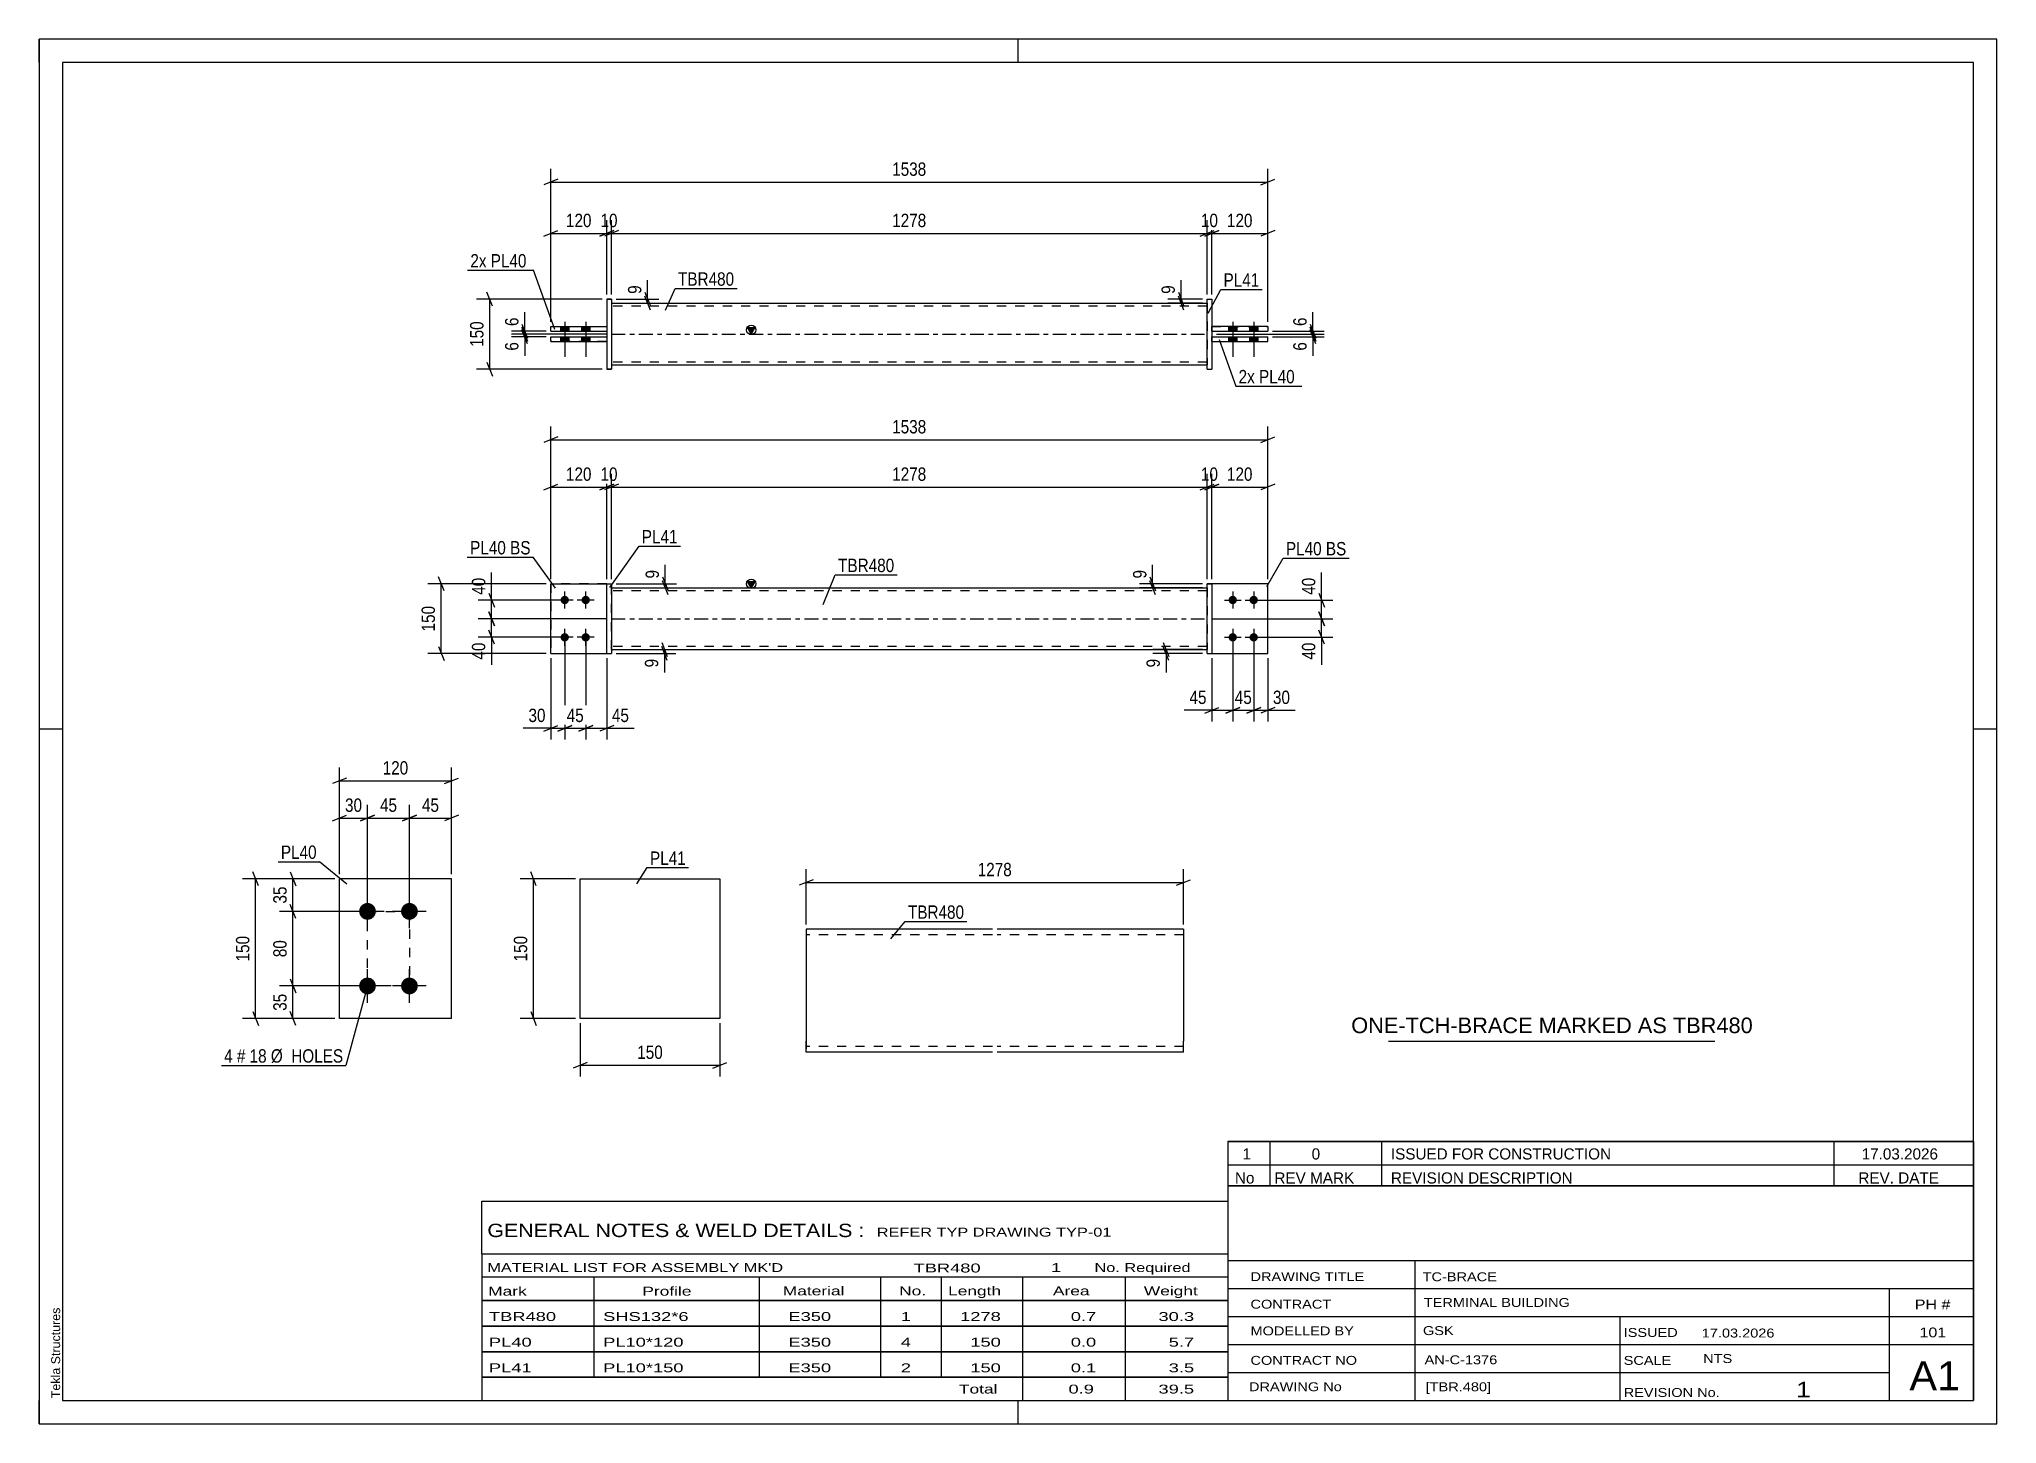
# Model space of a CAD drawing. Header units: millimetres. Extents: x 0 to 420, y 0 to 297.
import ezdxf

# ---------------------------------------------------------------- set-up
doc = ezdxf.new("R2010")
doc.units = ezdxf.units.MM
doc.linetypes.add('DXK_LINE_DOT2', pattern=[3.9198, 1.9599, -1.9599])
doc.linetypes.add('DXK_LINE_DOT3', pattern=[5.9187, 2.979, -0.9799, 0.9799, -0.9799])
doc.styles.add('Arial', font='ARIAL.TTF', dxfattribs={"height": 0.2})
doc.styles.add('Arial Narrow', font='ARIALN.TTF', dxfattribs={"height": 0.2})

# ---------------------------------------------------------------- blocks, each defined once
blk = doc.blocks.new('Unknown-581591910-1127')
at = {"color": 5, "linetype": 'Continuous'}
for p, q in [((420, 297), (0, 297)), ((0, 297), (0, 0)), ((0, 292), (0, 297)), ((210, 292), (210, 297)), ((420, 0), (420, 297)), ((415, 292), (5, 292)), ((5, 292), (5, 5)), ((415, 5), (415, 292)), ((5, 149), (0, 149)), ((420, 149), (415, 149)), ((0, 0), (0, 5)), ((5, 5), (415, 5)), ((210, 0), (210, 5)), ((0, 0), (420, 0))]:
    blk.add_line(p, q, dxfattribs=at)
at = {"color": 174, "linetype": 'Continuous', "style": 'Arial'}
blk.add_text('Tekla Structures', height=1.9102, rotation=90, dxfattribs=at).set_placement((4.5, 5.5))
blk = doc.blocks.new('Part-581591910-1367 - 1364')
at = {"color": 2, "linetype": 'Continuous'}
for p, q in [((251.57, 180.2), (250.57, 180.2)), ((250.57, 165.2), (250.57, 180.2)), ((251.57, 180.2), (251.57, 165.2)), ((250.57, 165.2), (250.57, 165.2)), ((250.57, 165.2), (251.57, 165.2))]:
    blk.add_line(p, q, dxfattribs=at)
at = {"color": 7, "linetype": 'DXK_LINE_DOT2'}
for p, q in [((250.57, 180.2), (250.57, 180.2)), ((250.57, 180.2), (251.57, 180.2)), ((251.57, 180.2), (251.57, 180.2)), ((250.57, 165.2), (251.57, 165.2))]:
    blk.add_line(p, q, dxfattribs=at)
blk = doc.blocks.new('Part-581591910-1420 - 1364')
at = {"color": 7, "linetype": 'DXK_LINE_DOT2'}
for p, q in [((121.76, 180.2), (109.76, 180.2)), ((109.76, 180.2), (109.76, 165.2)), ((121.76, 165.2), (121.76, 180.2)), ((109.76, 165.2), (121.76, 165.2))]:
    blk.add_line(p, q, dxfattribs=at)
blk = doc.blocks.new('Bolt-581591910-1378 - 1364')
at = {"linetype": 'Continuous'}
for points in [[(112.76, 175.8, -1), (112.76, 177.6, -1)], [(117.26, 175.8, -1), (117.26, 177.6, -1)], [(112.76, 167.8, -1), (112.76, 169.6, -1)], [(117.26, 167.8, -1), (117.26, 169.6, -1)]]:
    blk.add_hatch(color=1, dxfattribs=at).paths.add_polyline_path(points)
at = {"color": 1, "linetype": 'Continuous'}
for p, q in [((114.56, 176.7), (110.96, 176.7)), ((112.76, 174.9), (112.76, 178.5)), ((119.06, 176.7), (115.46, 176.7)), ((117.26, 174.9), (117.26, 178.5)), ((114.56, 168.7), (110.96, 168.7)), ((112.76, 166.9), (112.76, 170.5)), ((119.06, 168.7), (115.46, 168.7)), ((117.26, 166.9), (117.26, 170.5))]:
    blk.add_line(p, q, dxfattribs=at)
blk = doc.blocks.new('Bolt-581591910-1379 - 1364')
at = {"linetype": 'Continuous'}
for points in [[(256.07, 177.6, -1), (256.07, 175.8, -1)], [(260.57, 177.6, -1), (260.57, 175.8, -1)], [(256.07, 169.6, -1), (256.07, 167.8, -1)], [(260.57, 169.6, -1), (260.57, 167.8, -1)]]:
    blk.add_hatch(color=1, dxfattribs=at).paths.add_polyline_path(points)
at = {"color": 1, "linetype": 'Continuous'}
for p, q in [((254.27, 176.7), (257.87, 176.7)), ((256.07, 178.5), (256.07, 174.9)), ((258.77, 176.7), (262.37, 176.7)), ((260.57, 178.5), (260.57, 174.9)), ((254.27, 168.7), (257.87, 168.7)), ((256.07, 170.5), (256.07, 166.9)), ((258.77, 168.7), (262.37, 168.7)), ((260.57, 170.5), (260.57, 166.9))]:
    blk.add_line(p, q, dxfattribs=at)
blk = doc.blocks.new('Part-581591910-1405 - 1364')
at = {"color": 2, "linetype": 'Continuous'}
for p, q in [((121.76, 180.2), (122.76, 180.2)), ((121.76, 165.2), (121.76, 180.2)), ((122.76, 180.2), (122.76, 180.2)), ((122.76, 180.2), (122.76, 165.2)), ((121.76, 165.2), (122.76, 165.2))]:
    blk.add_line(p, q, dxfattribs=at)
at = {"color": 7, "linetype": 'DXK_LINE_DOT2'}
for p, q in [((121.76, 180.2), (122.76, 180.2)), ((121.76, 165.2), (122.76, 165.2))]:
    blk.add_line(p, q, dxfattribs=at)
blk = doc.blocks.new('Part-581591910-1425 - 1364')
at = {"color": 2, "linetype": 'Continuous'}
for p, q in [((109.76, 165.2), (109.76, 180.2)), ((109.76, 180.2), (121.76, 180.2)), ((109.76, 165.2), (121.76, 165.2))]:
    blk.add_line(p, q, dxfattribs=at)
at = {"color": 7, "linetype": 'DXK_LINE_DOT2'}
blk.add_line((121.76, 165.2), (121.76, 180.2), dxfattribs=at)
blk = doc.blocks.new('Part-581591910-1440 - 1364')
at = {"linetype": 'Continuous'}
blk.add_hatch(color=2, dxfattribs=at).paths.add_polyline_path([(152.76, 179.3), (151.96, 180.7), (153.56, 180.7)])
at = {"color": 2, "linetype": 'Continuous'}
for p, q in [((152.76, 179.3), (151.96, 180.7)), ((151.96, 180.7), (153.56, 180.7)), ((153.56, 180.7), (152.76, 179.3)), ((122.76, 179.3), (250.57, 179.3)), ((122.76, 166.1), (250.57, 166.1))]:
    blk.add_line(p, q, dxfattribs=at)
at = {"color": 7, "linetype": 'DXK_LINE_DOT2'}
for p, q in [((122.76, 166.1), (122.76, 179.3)), ((250.57, 178.7), (122.76, 178.7)), ((250.57, 179.3), (250.57, 166.1)), ((250.57, 166.7), (122.76, 166.7))]:
    blk.add_line(p, q, dxfattribs=at)
at = {"color": 7, "linetype": 'DXK_LINE_DOT3'}
blk.add_line((122.76, 172.7), (250.57, 172.7), dxfattribs=at)
at = {"color": 2, "linetype": 'Continuous'}
blk.add_circle((152.76, 180.2), 1, dxfattribs=at)
blk = doc.blocks.new('Part-581591910-1445 - 1364')
at = {"color": 2, "linetype": 'Continuous'}
for p, q in [((263.57, 180.2), (251.57, 180.2)), ((263.57, 165.2), (263.57, 180.2)), ((251.57, 165.2), (263.57, 165.2))]:
    blk.add_line(p, q, dxfattribs=at)
at = {"color": 7, "linetype": 'DXK_LINE_DOT2'}
blk.add_line((251.57, 180.2), (251.57, 165.2), dxfattribs=at)
blk = doc.blocks.new('Part-581591910-1450 - 1364')
at = {"color": 7, "linetype": 'DXK_LINE_DOT2'}
for p, q in [((263.57, 180.2), (251.57, 180.2)), ((251.57, 180.2), (251.57, 165.2)), ((263.57, 165.2), (263.57, 180.2)), ((251.57, 165.2), (263.57, 165.2))]:
    blk.add_line(p, q, dxfattribs=at)
blk = doc.blocks.new('Part-581591910-1793 - 1767')
at = {"color": 2, "linetype": 'Continuous'}
for p, q in [((109.76, 232.14), (109.76, 233.14)), ((109.76, 233.14), (121.76, 233.14)), ((109.76, 232.14), (109.76, 232.14)), ((109.76, 232.14), (121.76, 232.14)), ((121.76, 233.14), (121.76, 232.14))]:
    blk.add_line(p, q, dxfattribs=at)
at = {"color": 7, "linetype": 'DXK_LINE_DOT2'}
for p, q in [((109.76, 233.14), (121.76, 233.14)), ((121.76, 232.14), (109.76, 232.14))]:
    blk.add_line(p, q, dxfattribs=at)
blk = doc.blocks.new('Part-581591910-1778 - 1767')
at = {"color": 2, "linetype": 'Continuous'}
for p, q in [((251.57, 232.14), (251.57, 233.14)), ((251.57, 233.14), (263.57, 233.14)), ((251.57, 232.14), (251.57, 232.14)), ((251.57, 232.14), (263.57, 232.14)), ((263.57, 232.14), (263.57, 233.14))]:
    blk.add_line(p, q, dxfattribs=at)
at = {"color": 7, "linetype": 'DXK_LINE_DOT2'}
for p, q in [((251.57, 233.14), (263.57, 233.14)), ((251.57, 232.14), (263.57, 232.14))]:
    blk.add_line(p, q, dxfattribs=at)
blk = doc.blocks.new('Part-581591910-1798 - 1767')
at = {"color": 2, "linetype": 'Continuous'}
for p, q in [((109.76, 234.34), (109.76, 235.34)), ((109.76, 235.34), (121.76, 235.34)), ((121.76, 235.34), (121.76, 234.34)), ((109.76, 234.34), (109.76, 234.34)), ((109.76, 234.34), (121.76, 234.34))]:
    blk.add_line(p, q, dxfattribs=at)
at = {"color": 7, "linetype": 'DXK_LINE_DOT2'}
for p, q in [((109.76, 235.34), (121.76, 235.34)), ((109.76, 235.34), (109.76, 235.34)), ((121.76, 235.34), (121.76, 235.34)), ((109.76, 234.34), (121.76, 234.34))]:
    blk.add_line(p, q, dxfattribs=at)
blk = doc.blocks.new('Part-581591910-1773 - 1767')
at = {"linetype": 'Continuous'}
blk.add_hatch(color=2, dxfattribs=at).paths.add_polyline_path([(152.76, 233.74), (151.96, 235.14), (153.56, 235.14)])
at = {"color": 2, "linetype": 'Continuous'}
for p, q in [((122.76, 240.34), (250.57, 240.34)), ((152.76, 233.74), (151.96, 235.14)), ((151.96, 235.14), (153.56, 235.14)), ((153.56, 235.14), (152.76, 233.74)), ((122.76, 227.14), (250.57, 227.14))]:
    blk.add_line(p, q, dxfattribs=at)
at = {"color": 7, "linetype": 'DXK_LINE_DOT2'}
for p, q in [((122.76, 240.34), (122.76, 227.14)), ((250.57, 239.74), (122.76, 239.74)), ((250.57, 240.34), (250.57, 227.14)), ((250.57, 227.74), (122.76, 227.74))]:
    blk.add_line(p, q, dxfattribs=at)
at = {"color": 7, "linetype": 'DXK_LINE_DOT3'}
blk.add_line((122.76, 233.74), (250.57, 233.74), dxfattribs=at)
at = {"color": 2, "linetype": 'Continuous'}
blk.add_circle((152.76, 234.64), 1, dxfattribs=at)
blk = doc.blocks.new('Part-581591910-1783 - 1767')
at = {"color": 2, "linetype": 'Continuous'}
for p, q in [((251.57, 234.34), (251.57, 235.34)), ((263.57, 235.34), (251.57, 235.34)), ((263.57, 235.34), (263.57, 234.34)), ((251.57, 234.34), (251.57, 234.34)), ((251.57, 234.34), (263.57, 234.34))]:
    blk.add_line(p, q, dxfattribs=at)
at = {"color": 7, "linetype": 'DXK_LINE_DOT2'}
for p, q in [((251.57, 235.34), (251.57, 235.34)), ((251.57, 235.34), (263.57, 235.34)), ((263.57, 235.34), (263.57, 235.34)), ((251.57, 234.34), (263.57, 234.34))]:
    blk.add_line(p, q, dxfattribs=at)
blk = doc.blocks.new('Part-581591910-1799 - 1767')
at = {"color": 2, "linetype": 'Continuous'}
for p, q in [((121.76, 241.24), (121.76, 226.24)), ((121.76, 241.24), (122.76, 241.24)), ((122.76, 241.24), (122.76, 241.24)), ((122.76, 241.24), (122.76, 226.24)), ((121.76, 226.24), (121.76, 226.24)), ((122.76, 226.24), (121.76, 226.24))]:
    blk.add_line(p, q, dxfattribs=at)
at = {"color": 7, "linetype": 'DXK_LINE_DOT2'}
for p, q in [((122.76, 241.24), (121.76, 241.24)), ((122.76, 241.24), (122.76, 241.24)), ((121.76, 226.24), (122.76, 226.24))]:
    blk.add_line(p, q, dxfattribs=at)
blk = doc.blocks.new('Part-581591910-1788 - 1767')
at = {"color": 2, "linetype": 'Continuous'}
for p, q in [((250.57, 241.24), (250.57, 241.24)), ((250.57, 226.24), (250.57, 241.24)), ((250.57, 241.24), (251.57, 241.24)), ((251.57, 241.24), (251.57, 241.24)), ((251.57, 241.24), (251.57, 226.24)), ((250.57, 226.24), (250.57, 226.24)), ((250.57, 226.24), (251.57, 226.24)), ((251.57, 226.24), (251.57, 226.24))]:
    blk.add_line(p, q, dxfattribs=at)
at = {"color": 7, "linetype": 'DXK_LINE_DOT2'}
for p, q in [((250.57, 241.24), (250.57, 241.24)), ((250.57, 241.24), (251.57, 241.24)), ((250.57, 226.24), (251.57, 226.24))]:
    blk.add_line(p, q, dxfattribs=at)
blk = doc.blocks.new('Bolt-581591910-1800 - 1767')
at = {"linetype": 'Continuous'}
for points in [[(256.97, 235.34), (255.17, 235.34), (255.17, 234.34), (256.97, 234.34)], [(256.97, 235.34), (255.17, 235.34), (255.17, 234.34), (256.97, 234.34)], [(261.47, 235.34), (259.67, 235.34), (259.67, 234.34), (261.47, 234.34)], [(261.47, 235.34), (259.67, 235.34), (259.67, 234.34), (261.47, 234.34)], [(256.97, 233.14), (255.17, 233.14), (255.17, 232.14), (256.97, 232.14)], [(256.97, 233.14), (255.17, 233.14), (255.17, 232.14), (256.97, 232.14)], [(261.47, 233.14), (259.67, 233.14), (259.67, 232.14), (261.47, 232.14)], [(261.47, 233.14), (259.67, 233.14), (259.67, 232.14), (261.47, 232.14)]]:
    blk.add_hatch(color=1, dxfattribs=at).paths.add_polyline_path(points)
at = {"color": 1, "linetype": 'Continuous'}
for p, q in [((255.17, 235.34), (255.17, 234.34)), ((255.17, 235.34), (255.17, 234.34)), ((256.07, 236.34), (256.07, 228.84)), ((256.07, 236.34), (256.07, 228.84)), ((256.97, 235.34), (256.97, 234.34)), ((256.97, 235.34), (256.97, 234.34)), ((259.67, 235.34), (259.67, 234.34)), ((259.67, 235.34), (259.67, 234.34)), ((260.57, 236.34), (260.57, 228.84)), ((260.57, 236.34), (260.57, 228.84)), ((261.47, 235.34), (261.47, 234.34)), ((261.47, 235.34), (261.47, 234.34)), ((255.17, 233.14), (255.17, 232.14)), ((255.17, 233.14), (255.17, 232.14)), ((256.97, 233.14), (256.97, 232.14)), ((256.97, 233.14), (256.97, 232.14)), ((259.67, 233.14), (259.67, 232.14)), ((259.67, 233.14), (259.67, 232.14)), ((261.47, 233.14), (261.47, 232.14)), ((261.47, 233.14), (261.47, 232.14))]:
    blk.add_line(p, q, dxfattribs=at)
blk = doc.blocks.new('Bolt-581591910-1801 - 1767')
at = {"linetype": 'Continuous'}
for points in [[(111.86, 234.34), (113.66, 234.34), (113.66, 235.34), (111.86, 235.34)], [(111.86, 234.34), (113.66, 234.34), (113.66, 235.34), (111.86, 235.34)], [(116.36, 234.34), (118.16, 234.34), (118.16, 235.34), (116.36, 235.34)], [(116.36, 234.34), (118.16, 234.34), (118.16, 235.34), (116.36, 235.34)], [(111.86, 232.14), (113.66, 232.14), (113.66, 233.14), (111.86, 233.14)], [(111.86, 232.14), (113.66, 232.14), (113.66, 233.14), (111.86, 233.14)], [(116.36, 232.14), (118.16, 232.14), (118.16, 233.14), (116.36, 233.14)], [(116.36, 232.14), (118.16, 232.14), (118.16, 233.14), (116.36, 233.14)]]:
    blk.add_hatch(color=1, dxfattribs=at).paths.add_polyline_path(points)
at = {"color": 1, "linetype": 'Continuous'}
for p, q in [((111.86, 235.34), (111.86, 234.34)), ((111.86, 235.34), (111.86, 234.34)), ((112.76, 236.34), (112.76, 228.84)), ((112.76, 236.34), (112.76, 228.84)), ((113.66, 235.34), (113.66, 234.34)), ((113.66, 235.34), (113.66, 234.34)), ((116.36, 235.34), (116.36, 234.34)), ((116.36, 235.34), (116.36, 234.34)), ((117.26, 236.34), (117.26, 228.84)), ((117.26, 236.34), (117.26, 228.84)), ((118.16, 235.34), (118.16, 234.34)), ((118.16, 235.34), (118.16, 234.34)), ((111.86, 233.14), (111.86, 232.14)), ((111.86, 233.14), (111.86, 232.14)), ((113.66, 233.14), (113.66, 232.14)), ((113.66, 233.14), (113.66, 232.14)), ((116.36, 233.14), (116.36, 232.14)), ((116.36, 233.14), (116.36, 232.14)), ((118.16, 233.14), (118.16, 232.14)), ((118.16, 233.14), (118.16, 232.14))]:
    blk.add_line(p, q, dxfattribs=at)
blk = doc.blocks.new('Bolt-581591910-2103 - 2040')
at = {"linetype": 'Continuous'}
for points in [[(70.44, 108.12, -1), (70.44, 111.72, -1)], [(79.44, 108.12, -1), (79.44, 111.72, -1)], [(70.44, 92.12, -1), (70.44, 95.72, -1)], [(79.44, 92.12, -1), (79.44, 95.72, -1)]]:
    blk.add_hatch(color=1, dxfattribs=at).paths.add_polyline_path(points)
at = {"color": 1, "linetype": 'Continuous'}
for p, q in [((70.44, 106.32), (70.44, 113.52)), ((79.44, 106.32), (79.44, 113.52)), ((74.04, 109.92), (66.84, 109.92)), ((83.04, 109.92), (75.84, 109.92)), ((70.44, 90.32), (70.44, 97.52)), ((79.44, 90.32), (79.44, 97.52)), ((74.04, 93.92), (66.84, 93.92)), ((83.04, 93.92), (75.84, 93.92))]:
    blk.add_line(p, q, dxfattribs=at)
blk = doc.blocks.new('Part-581591910-2108 - 2040')
at = {"color": 2, "linetype": 'Continuous'}
for p, q in [((88.44, 116.92), (64.44, 116.92)), ((64.44, 86.92), (64.44, 116.92)), ((88.44, 86.92), (88.44, 116.92)), ((88.44, 86.92), (64.44, 86.92))]:
    blk.add_line(p, q, dxfattribs=at)
blk = doc.blocks.new('Part-581591910-2231 - 2225')
at = {"color": 2, "linetype": 'Continuous'}
for p, q in [((116.05, 116.92), (146.05, 116.92)), ((116.05, 86.92), (116.05, 116.92)), ((146.05, 116.92), (146.05, 86.92)), ((146.05, 86.92), (116.05, 86.92))]:
    blk.add_line(p, q, dxfattribs=at)
blk = doc.blocks.new('Part-581591910-2256 - 2248')
at = {"color": 2, "linetype": 'Continuous'}
for p, q in [((204.52, 106.11), (164.52, 106.11)), ((164.52, 106.11), (164.52, 82.11)), ((245.52, 106.11), (205.52, 106.11)), ((245.52, 106.11), (245.52, 105.93)), ((245.52, 105.93), (245.52, 82.11)), ((164.52, 79.89), (164.52, 82.11)), ((164.52, 79.71), (164.52, 79.89)), ((245.52, 79.71), (245.52, 82.11)), ((204.52, 79.71), (164.52, 79.71)), ((245.52, 79.71), (205.52, 79.71))]:
    blk.add_line(p, q, dxfattribs=at)
at = {"color": 7, "linetype": 'DXK_LINE_DOT2'}
for p, q in [((204.52, 104.91), (164.52, 104.91)), ((245.52, 104.91), (205.52, 104.91)), ((164.52, 82.11), (164.52, 80.41)), ((164.52, 80.91), (164.52, 81)), ((204.52, 80.91), (164.52, 80.91)), ((245.52, 80.91), (205.52, 80.91)), ((245.52, 81), (245.52, 81.65)), ((245.52, 80.91), (245.52, 81)), ((245.52, 80.91), (245.52, 81)), ((164.52, 79.71), (164.52, 79.71))]:
    blk.add_line(p, q, dxfattribs=at)
blk = doc.blocks.new('Rectangle-581591910-2210 - 2040')
at = {"color": 1, "linetype": 'DXK_LINE_DOT2'}
blk.add_lwpolyline([(70.44, 109.92), (79.44, 109.92), (79.44, 93.92), (70.44, 93.92), (70.44, 109.92)], close=True, dxfattribs=at)
blk = doc.blocks.new('StraightDimension-581591910-1609 - 1364')
at = {"color": 7, "linetype": 'Continuous'}
for p, q in [((121.76, 172.7), (94.21, 172.7)), ((96.46, 174.2), (97.66, 171.2)), ((97.06, 168.7), (97.06, 172.7)), ((111.76, 168.7), (94.21, 168.7)), ((97.66, 167.2), (96.46, 170.2))]:
    blk.add_line(p, q, dxfattribs=at)
at = {"color": 0}
blk.add_wipeout([(96.31, 168.17), (92.11, 168.17), (92.11, 163.32), (96.31, 163.32)], dxfattribs=at)
at = {"color": 7, "linetype": 'Continuous'}
blk.add_line((97.06, 168.7), (97.06, 162.79), dxfattribs=at)
blk.add_line((97.06, 168.7), (97.06, 162.79), dxfattribs=at)
at = {"color": 3, "style": 'Arial Narrow'}
blk.add_text('40', height=2.863, rotation=90.0002, dxfattribs=at).set_placement((95.71, 163.92))
blk = doc.blocks.new('StraightDimension-581591910-1665 - 1364')
at = {"color": 7, "linetype": 'Continuous'}
for p, q in [((256.07, 167.7), (256.07, 150.65)), ((260.57, 167.7), (260.57, 150.65)), ((254.57, 152.45), (257.57, 153.65)), ((256.07, 153.05), (260.57, 153.05)), ((262.07, 153.65), (259.07, 152.45))]:
    blk.add_line(p, q, dxfattribs=at)
at = {"color": 0}
blk.add_wipeout([(260.75, 153.8), (260.75, 158), (255.9, 158), (255.9, 153.8)], dxfattribs=at)
at = {"color": 3, "style": 'Arial Narrow'}
blk.add_text('45', height=2.863, dxfattribs=at).set_placement((256.5, 154.4))
blk = doc.blocks.new('StraightDimension-581591910-1505 - 1364')
at = {"color": 7, "linetype": 'Continuous'}
for p, q in [((250.57, 181.2), (250.57, 203.77)), ((251.57, 181.2), (251.57, 203.77)), ((249.07, 200.32), (252.07, 201.52)), ((253.07, 201.52), (250.07, 200.32)), ((250.57, 200.92), (251.57, 200.92))]:
    blk.add_line(p, q, dxfattribs=at)
at = {"color": 0}
blk.add_wipeout([(253.5, 201.67), (253.5, 205.87), (248.65, 205.87), (248.65, 201.67)], dxfattribs=at)
at = {"color": 3, "style": 'Arial Narrow'}
blk.add_text('10', height=2.863, dxfattribs=at).set_placement((249.25, 202.27))
blk = doc.blocks.new('StraightDimension-581591910-1703 - 1364')
at = {"color": 7, "linetype": 'Continuous'}
for p, q in [((261.57, 176.7), (277.53, 176.7)), ((274.53, 178.2), (275.73, 175.2)), ((275.13, 172.7), (275.13, 176.7)), ((251.57, 172.7), (277.53, 172.7)), ((275.73, 171.2), (274.53, 174.2))]:
    blk.add_line(p, q, dxfattribs=at)
at = {"color": 0}
blk.add_wipeout([(274.38, 182.08), (270.18, 182.08), (270.18, 177.22), (274.38, 177.22)], dxfattribs=at)
at = {"color": 7, "linetype": 'Continuous'}
blk.add_line((275.13, 176.7), (275.13, 182.6), dxfattribs=at)
blk.add_line((275.13, 176.7), (275.13, 182.6), dxfattribs=at)
at = {"color": 3, "style": 'Arial Narrow'}
blk.add_text('40', height=2.863, rotation=90.0002, dxfattribs=at).set_placement((273.78, 177.82))
blk = doc.blocks.new('StraightDimension-581591910-1600 - 1364')
at = {"color": 7, "linetype": 'Continuous'}
for p, q in [((133.72, 181.7), (134.92, 178.7)), ((134.92, 177.8), (133.72, 180.8)), ((123.76, 180.2), (136.72, 180.2)), ((123.76, 179.3), (136.72, 179.3)), ((134.32, 179.3), (134.32, 180.2))]:
    blk.add_line(p, q, dxfattribs=at)
at = {"color": 0}
blk.add_wipeout([(133.57, 183.75), (129.37, 183.75), (129.37, 180.72), (133.57, 180.72)], dxfattribs=at)
at = {"color": 7, "linetype": 'Continuous'}
blk.add_line((134.32, 180.2), (134.32, 184.28), dxfattribs=at)
blk.add_line((134.32, 180.2), (134.32, 184.28), dxfattribs=at)
at = {"color": 3, "style": 'Arial Narrow'}
blk.add_text('9', height=2.86, rotation=90.0002, dxfattribs=at).set_placement((132.97, 181.32))
blk = doc.blocks.new('StraightDimension-581591910-1649 - 1364')
at = {"color": 7, "linetype": 'Continuous'}
for p, q in [((251.57, 164.2), (251.57, 150.65)), ((256.07, 167.7), (256.07, 150.65)), ((250.07, 152.45), (253.07, 153.65)), ((251.57, 153.05), (256.07, 153.05)), ((257.57, 153.65), (254.57, 152.45))]:
    blk.add_line(p, q, dxfattribs=at)
at = {"color": 0}
blk.add_wipeout([(251.05, 153.8), (251.05, 158), (246.19, 158), (246.19, 153.8)], dxfattribs=at)
at = {"color": 7, "linetype": 'Continuous'}
blk.add_line((251.57, 153.05), (245.67, 153.05), dxfattribs=at)
blk.add_line((251.57, 153.05), (245.67, 153.05), dxfattribs=at)
at = {"color": 3, "style": 'Arial Narrow'}
blk.add_text('45', height=2.863, dxfattribs=at).set_placement((246.79, 154.4))
blk = doc.blocks.new('StraightDimension-581591910-1560 - 1364')
at = {"color": 7, "linetype": 'Continuous'}
for p, q in [((109.76, 164.2), (109.76, 146.78)), ((112.76, 167.7), (112.76, 146.78)), ((108.26, 148.58), (111.26, 149.78)), ((109.76, 149.18), (112.76, 149.18)), ((114.26, 149.78), (111.26, 148.58))]:
    blk.add_line(p, q, dxfattribs=at)
at = {"color": 0}
blk.add_wipeout([(109.23, 149.93), (109.23, 154.13), (104.38, 154.13), (104.38, 149.93)], dxfattribs=at)
at = {"color": 7, "linetype": 'Continuous'}
blk.add_line((109.76, 149.18), (103.85, 149.18), dxfattribs=at)
blk.add_line((109.76, 149.18), (103.85, 149.18), dxfattribs=at)
at = {"color": 3, "style": 'Arial Narrow'}
blk.add_text('30', height=2.863, dxfattribs=at).set_placement((104.98, 150.53))
blk = doc.blocks.new('StraightDimension-581591910-1452 - 1364')
at = {"color": 7, "linetype": 'Continuous'}
for p, q in [((109.76, 181.2), (109.76, 203.77)), ((121.76, 181.2), (121.76, 203.77)), ((108.26, 200.32), (111.26, 201.52)), ((109.76, 200.92), (121.76, 200.92)), ((123.26, 201.52), (120.26, 200.32))]:
    blk.add_line(p, q, dxfattribs=at)
at = {"color": 0}
blk.add_wipeout([(119.1, 201.67), (119.1, 205.87), (112.42, 205.87), (112.42, 201.67)], dxfattribs=at)
at = {"color": 3, "style": 'Arial Narrow'}
blk.add_text('120', height=2.863, dxfattribs=at).set_placement((113.02, 202.27))
blk = doc.blocks.new('StraightDimension-581591910-1730 - 1364')
at = {"color": 7, "linetype": 'Continuous'}
for p, q in [((238.29, 181.7), (239.49, 178.7)), ((239.49, 177.8), (238.29, 180.8)), ((249.57, 180.2), (236.04, 180.2)), ((249.57, 179.3), (236.04, 179.3)), ((238.89, 179.3), (238.89, 180.2))]:
    blk.add_line(p, q, dxfattribs=at)
at = {"color": 0}
blk.add_wipeout([(238.14, 183.75), (233.94, 183.75), (233.94, 180.72), (238.14, 180.72)], dxfattribs=at)
at = {"color": 7, "linetype": 'Continuous'}
blk.add_line((238.89, 180.2), (238.89, 184.28), dxfattribs=at)
blk.add_line((238.89, 180.2), (238.89, 184.28), dxfattribs=at)
at = {"color": 3, "style": 'Arial Narrow'}
blk.add_text('9', height=2.86, rotation=90.0002, dxfattribs=at).set_placement((237.54, 181.32))
blk = doc.blocks.new('StraightDimension-581591910-1479 - 1364')
at = {"color": 7, "linetype": 'Continuous'}
for p, q in [((121.76, 181.2), (121.76, 203.77)), ((122.76, 181.2), (122.76, 203.77)), ((120.26, 200.32), (123.26, 201.52)), ((124.26, 201.52), (121.26, 200.32)), ((121.76, 200.92), (122.76, 200.92))]:
    blk.add_line(p, q, dxfattribs=at)
at = {"color": 0}
blk.add_wipeout([(124.69, 201.67), (124.69, 205.87), (119.83, 205.87), (119.83, 201.67)], dxfattribs=at)
at = {"color": 3, "style": 'Arial Narrow'}
blk.add_text('10', height=2.863, dxfattribs=at).set_placement((120.43, 202.27))
blk = doc.blocks.new('StraightDimension-581591910-1577 - 1364')
at = {"color": 7, "linetype": 'Continuous'}
for p, q in [((117.26, 167.7), (117.26, 146.78)), ((121.76, 164.2), (121.76, 146.78)), ((115.76, 148.58), (118.76, 149.78)), ((117.26, 149.18), (121.76, 149.18)), ((123.26, 149.78), (120.26, 148.58))]:
    blk.add_line(p, q, dxfattribs=at)
at = {"color": 0}
blk.add_wipeout([(127.14, 149.93), (127.14, 154.13), (122.28, 154.13), (122.28, 149.93)], dxfattribs=at)
at = {"color": 7, "linetype": 'Continuous'}
blk.add_line((121.76, 149.18), (127.66, 149.18), dxfattribs=at)
blk.add_line((121.76, 149.18), (127.66, 149.18), dxfattribs=at)
at = {"color": 3, "style": 'Arial Narrow'}
blk.add_text('45', height=2.863, dxfattribs=at).set_placement((122.88, 150.53))
blk = doc.blocks.new('StraightDimension-581591910-1496 - 1364')
at = {"color": 7, "linetype": 'Continuous'}
for p, q in [((122.76, 181.2), (122.76, 203.77)), ((250.57, 181.2), (250.57, 203.77)), ((124.26, 201.52), (121.26, 200.32)), ((122.76, 200.92), (250.57, 200.92)), ((249.07, 200.32), (252.07, 201.52))]:
    blk.add_line(p, q, dxfattribs=at)
at = {"color": 0}
blk.add_wipeout([(190.92, 201.67), (190.92, 205.87), (182.41, 205.87), (182.41, 201.67)], dxfattribs=at)
at = {"color": 3, "style": 'Arial Narrow'}
blk.add_text('1278', height=2.863, dxfattribs=at).set_placement((183.01, 202.27))
blk = doc.blocks.new('StraightDimension-581591910-1523 - 1364')
at = {"color": 7, "linetype": 'Continuous'}
for p, q in [((251.57, 181.2), (251.57, 203.77)), ((263.57, 181.2), (263.57, 203.77)), ((250.07, 200.32), (253.07, 201.52)), ((251.57, 200.92), (263.57, 200.92)), ((265.07, 201.52), (262.07, 200.32))]:
    blk.add_line(p, q, dxfattribs=at)
at = {"color": 0}
blk.add_wipeout([(260.92, 201.67), (260.92, 205.87), (254.23, 205.87), (254.23, 201.67)], dxfattribs=at)
at = {"color": 3, "style": 'Arial Narrow'}
blk.add_text('120', height=2.863, dxfattribs=at).set_placement((254.83, 202.27))
blk = doc.blocks.new('StraightDimension-581591910-1546 - 1364')
at = {"color": 7, "linetype": 'Continuous'}
for p, q in [((111.26, 211.69), (108.26, 210.49)), ((109.76, 181.2), (109.76, 213.94)), ((109.76, 211.09), (263.57, 211.09)), ((262.07, 210.49), (265.07, 211.69)), ((263.57, 181.2), (263.57, 213.94))]:
    blk.add_line(p, q, dxfattribs=at)
at = {"color": 0}
blk.add_wipeout([(190.92, 211.84), (190.92, 216.04), (182.41, 216.04), (182.41, 211.84)], dxfattribs=at)
at = {"color": 3, "style": 'Arial Narrow'}
blk.add_text('1538', height=2.863, dxfattribs=at).set_placement((183.01, 212.44))
blk = doc.blocks.new('StraightDimension-581591910-1570 - 1364')
at = {"color": 7, "linetype": 'Continuous'}
for p, q in [((112.76, 167.7), (112.76, 146.78)), ((117.26, 167.7), (117.26, 146.78)), ((111.26, 148.58), (114.26, 149.78)), ((112.76, 149.18), (117.26, 149.18)), ((118.76, 149.78), (115.76, 148.58))]:
    blk.add_line(p, q, dxfattribs=at)
at = {"color": 0}
blk.add_wipeout([(117.44, 149.93), (117.44, 154.13), (112.58, 154.13), (112.58, 149.93)], dxfattribs=at)
at = {"color": 3, "style": 'Arial Narrow'}
blk.add_text('45', height=2.863, dxfattribs=at).set_placement((113.18, 150.53))
blk = doc.blocks.new('StraightDimension-581591910-1591 - 1364')
at = {"color": 7, "linetype": 'Continuous'}
for p, q in [((123.76, 166.1), (136.56, 166.1)), ((123.76, 165.2), (136.56, 165.2)), ((133.56, 167.6), (134.76, 164.6)), ((134.76, 163.7), (133.56, 166.7)), ((134.16, 165.2), (134.16, 166.1))]:
    blk.add_line(p, q, dxfattribs=at)
at = {"color": 0}
blk.add_wipeout([(133.41, 164.67), (129.21, 164.67), (129.21, 161.65), (133.41, 161.65)], dxfattribs=at)
at = {"color": 7, "linetype": 'Continuous'}
blk.add_line((134.16, 165.2), (134.16, 161.12), dxfattribs=at)
blk.add_line((134.16, 165.2), (134.16, 161.12), dxfattribs=at)
at = {"color": 3, "style": 'Arial Narrow'}
blk.add_text('9', height=2.86, rotation=90.0002, dxfattribs=at).set_placement((132.81, 162.25))
blk = doc.blocks.new('StraightDimension-581591910-1626 - 1364')
at = {"color": 7, "linetype": 'Continuous'}
for p, q in [((111.76, 176.7), (94.21, 176.7)), ((96.46, 178.2), (97.66, 175.2)), ((97.06, 172.7), (97.06, 176.7)), ((121.76, 172.7), (94.21, 172.7)), ((97.66, 171.2), (96.46, 174.2))]:
    blk.add_line(p, q, dxfattribs=at)
at = {"color": 0}
blk.add_wipeout([(96.31, 182.08), (92.11, 182.08), (92.11, 177.22), (96.31, 177.22)], dxfattribs=at)
at = {"color": 7, "linetype": 'Continuous'}
blk.add_line((97.06, 176.7), (97.06, 182.6), dxfattribs=at)
blk.add_line((97.06, 176.7), (97.06, 182.6), dxfattribs=at)
at = {"color": 3, "style": 'Arial Narrow'}
blk.add_text('40', height=2.863, rotation=90.0002, dxfattribs=at).set_placement((95.71, 177.82))
blk = doc.blocks.new('StraightDimension-581591910-1640 - 1364')
at = {"color": 7, "linetype": 'Continuous'}
for p, q in [((249.57, 166.1), (238.92, 166.1)), ((249.57, 165.2), (238.92, 165.2)), ((241.17, 167.6), (242.37, 164.6)), ((242.37, 163.7), (241.17, 166.7)), ((241.77, 165.2), (241.77, 166.1))]:
    blk.add_line(p, q, dxfattribs=at)
at = {"color": 0}
blk.add_wipeout([(241.02, 164.67), (236.82, 164.67), (236.82, 161.65), (241.02, 161.65)], dxfattribs=at)
at = {"color": 7, "linetype": 'Continuous'}
blk.add_line((241.77, 165.2), (241.77, 161.12), dxfattribs=at)
blk.add_line((241.77, 165.2), (241.77, 161.12), dxfattribs=at)
at = {"color": 3, "style": 'Arial Narrow'}
blk.add_text('9', height=2.86, rotation=90.0002, dxfattribs=at).set_placement((240.42, 162.25))
blk = doc.blocks.new('StraightDimension-581591910-1675 - 1364')
at = {"color": 7, "linetype": 'Continuous'}
for p, q in [((260.57, 167.7), (260.57, 150.65)), ((263.57, 164.2), (263.57, 150.65)), ((259.07, 152.45), (262.07, 153.65)), ((260.57, 153.05), (263.57, 153.05)), ((265.07, 153.65), (262.07, 152.45))]:
    blk.add_line(p, q, dxfattribs=at)
at = {"color": 0}
blk.add_wipeout([(268.96, 153.8), (268.96, 158), (264.1, 158), (264.1, 153.8)], dxfattribs=at)
at = {"color": 7, "linetype": 'Continuous'}
blk.add_line((263.57, 153.05), (269.48, 153.05), dxfattribs=at)
blk.add_line((263.57, 153.05), (269.48, 153.05), dxfattribs=at)
at = {"color": 3, "style": 'Arial Narrow'}
blk.add_text('30', height=2.863, dxfattribs=at).set_placement((264.7, 154.4))
blk = doc.blocks.new('StraightDimension-581591910-1689 - 1364')
at = {"color": 7, "linetype": 'Continuous'}
for p, q in [((86.86, 178.7), (85.66, 181.7)), ((108.76, 180.2), (83.41, 180.2)), ((86.26, 165.2), (86.26, 180.2)), ((108.76, 165.2), (83.41, 165.2)), ((85.66, 166.7), (86.86, 163.7))]:
    blk.add_line(p, q, dxfattribs=at)
at = {"color": 0}
blk.add_wipeout([(85.51, 176.04), (81.31, 176.04), (81.31, 169.36), (85.51, 169.36)], dxfattribs=at)
at = {"color": 3, "style": 'Arial Narrow'}
blk.add_text('150', height=2.863, rotation=90.0002, dxfattribs=at).set_placement((84.91, 169.96))
blk = doc.blocks.new('StraightDimension-581591910-1716 - 1364')
at = {"color": 7, "linetype": 'Continuous'}
for p, q in [((251.57, 172.7), (277.53, 172.7)), ((274.53, 174.2), (275.73, 171.2)), ((275.13, 168.7), (275.13, 172.7)), ((261.57, 168.7), (277.53, 168.7)), ((275.73, 167.2), (274.53, 170.2))]:
    blk.add_line(p, q, dxfattribs=at)
at = {"color": 0}
blk.add_wipeout([(274.38, 168.17), (270.18, 168.17), (270.18, 163.32), (274.38, 163.32)], dxfattribs=at)
at = {"color": 7, "linetype": 'Continuous'}
blk.add_line((275.13, 168.7), (275.13, 162.79), dxfattribs=at)
blk.add_line((275.13, 168.7), (275.13, 162.79), dxfattribs=at)
at = {"color": 3, "style": 'Arial Narrow'}
blk.add_text('40', height=2.863, rotation=90.0002, dxfattribs=at).set_placement((273.78, 163.92))
blk = doc.blocks.new('StraightDimension-581591910-1890 - 1767')
at = {"color": 7, "linetype": 'Continuous'}
for p, q in [((251.57, 242.25), (251.57, 258.19)), ((263.57, 236.34), (263.57, 258.19)), ((250.07, 254.74), (253.07, 255.94)), ((251.57, 255.34), (263.57, 255.34)), ((265.07, 255.94), (262.07, 254.74))]:
    blk.add_line(p, q, dxfattribs=at)
at = {"color": 0}
blk.add_wipeout([(260.92, 256.09), (260.92, 260.29), (254.23, 260.29), (254.23, 256.09)], dxfattribs=at)
at = {"color": 3, "style": 'Arial Narrow'}
blk.add_text('120', height=2.863, dxfattribs=at).set_placement((254.83, 256.69))
blk = doc.blocks.new('StraightDimension-581591910-1851 - 1767')
at = {"color": 7, "linetype": 'Continuous'}
for p, q in [((103.57, 235.85), (104.77, 232.85)), ((104.77, 232.25), (103.57, 235.25)), ((108.76, 234.35), (101.32, 234.35)), ((121.76, 233.75), (101.32, 233.75)), ((104.17, 233.75), (104.17, 234.35))]:
    blk.add_line(p, q, dxfattribs=at)
at = {"color": 0}
blk.add_wipeout([(103.42, 237.9), (99.22, 237.9), (99.22, 234.87), (103.42, 234.87)], dxfattribs=at)
at = {"color": 7, "linetype": 'Continuous'}
blk.add_line((104.17, 234.35), (104.17, 238.42), dxfattribs=at)
blk.add_line((104.17, 234.35), (104.17, 238.42), dxfattribs=at)
at = {"color": 3, "style": 'Arial Narrow'}
blk.add_text('6', height=2.86, rotation=90.0002, dxfattribs=at).set_placement((102.82, 235.47))
blk = doc.blocks.new('StraightDimension-581591910-1930 - 1767')
at = {"color": 7, "linetype": 'Continuous'}
for p, q in [((121.76, 242.24), (121.76, 258.19)), ((122.76, 242.24), (122.76, 258.19)), ((120.26, 254.74), (123.26, 255.94)), ((124.26, 255.94), (121.26, 254.74)), ((121.76, 255.34), (122.76, 255.34))]:
    blk.add_line(p, q, dxfattribs=at)
at = {"color": 0}
blk.add_wipeout([(124.69, 256.09), (124.69, 260.29), (119.83, 260.29), (119.83, 256.09)], dxfattribs=at)
at = {"color": 3, "style": 'Arial Narrow'}
blk.add_text('10', height=2.863, dxfattribs=at).set_placement((120.43, 256.69))
blk = doc.blocks.new('StraightDimension-581591910-1805 - 1767')
at = {"color": 7, "linetype": 'Continuous'}
for p, q in [((249.57, 241.25), (242.15, 241.25)), ((249.57, 240.34), (242.15, 240.34)), ((244.4, 242.75), (245.6, 239.75)), ((245.6, 238.84), (244.4, 241.84)), ((245, 240.34), (245, 241.25))]:
    blk.add_line(p, q, dxfattribs=at)
at = {"color": 0}
blk.add_wipeout([(244.25, 244.8), (240.05, 244.8), (240.05, 241.77), (244.25, 241.77)], dxfattribs=at)
at = {"color": 7, "linetype": 'Continuous'}
blk.add_line((245, 241.25), (245, 245.32), dxfattribs=at)
blk.add_line((245, 241.25), (245, 245.32), dxfattribs=at)
at = {"color": 3, "style": 'Arial Narrow'}
blk.add_text('9', height=2.86, rotation=90.0002, dxfattribs=at).set_placement((243.65, 242.37))
blk = doc.blocks.new('StraightDimension-581591910-1816 - 1767')
at = {"color": 7, "linetype": 'Continuous'}
for p, q in [((272.67, 235.84), (273.87, 232.84)), ((273.87, 232.24), (272.67, 235.24)), ((252.57, 233.74), (275.67, 233.74)), ((264.57, 234.34), (275.67, 234.34)), ((273.27, 233.74), (273.27, 234.34))]:
    blk.add_line(p, q, dxfattribs=at)
at = {"color": 0}
blk.add_wipeout([(272.52, 237.9), (268.32, 237.9), (268.32, 234.87), (272.52, 234.87)], dxfattribs=at)
at = {"color": 7, "linetype": 'Continuous'}
blk.add_line((273.27, 234.34), (273.27, 238.42), dxfattribs=at)
blk.add_line((273.27, 234.34), (273.27, 238.42), dxfattribs=at)
at = {"color": 3, "style": 'Arial Narrow'}
blk.add_text('6', height=2.86, rotation=90.0002, dxfattribs=at).set_placement((271.92, 235.47))
blk = doc.blocks.new('StraightDimension-581591910-1825 - 1767')
at = {"color": 7, "linetype": 'Continuous'}
for p, q in [((272.67, 235.24), (273.87, 232.24)), ((252.57, 233.74), (275.67, 233.74)), ((264.57, 233.14), (275.67, 233.14)), ((273.87, 231.64), (272.67, 234.64)), ((273.27, 233.14), (273.27, 233.74))]:
    blk.add_line(p, q, dxfattribs=at)
at = {"color": 0}
blk.add_wipeout([(272.52, 232.62), (268.32, 232.62), (268.32, 229.59), (272.52, 229.59)], dxfattribs=at)
at = {"color": 7, "linetype": 'Continuous'}
blk.add_line((273.27, 233.14), (273.27, 229.07), dxfattribs=at)
blk.add_line((273.27, 233.14), (273.27, 229.07), dxfattribs=at)
at = {"color": 3, "style": 'Arial Narrow'}
blk.add_text('6', height=2.86, rotation=90.0002, dxfattribs=at).set_placement((271.92, 230.19))
blk = doc.blocks.new('StraightDimension-581591910-1835 - 1767')
at = {"color": 7, "linetype": 'Continuous'}
for p, q in [((103.57, 235.25), (104.77, 232.25)), ((121.76, 233.75), (101.32, 233.75)), ((108.76, 233.15), (101.32, 233.15)), ((104.77, 231.65), (103.57, 234.65)), ((104.17, 233.15), (104.17, 233.75))]:
    blk.add_line(p, q, dxfattribs=at)
at = {"color": 0}
blk.add_wipeout([(103.42, 232.62), (99.22, 232.62), (99.22, 229.59), (103.42, 229.59)], dxfattribs=at)
at = {"color": 7, "linetype": 'Continuous'}
blk.add_line((104.17, 233.15), (104.17, 229.07), dxfattribs=at)
blk.add_line((104.17, 233.15), (104.17, 229.07), dxfattribs=at)
at = {"color": 3, "style": 'Arial Narrow'}
blk.add_text('6', height=2.86, rotation=90.0002, dxfattribs=at).set_placement((102.82, 230.19))
blk = doc.blocks.new('StraightDimension-581591910-1868 - 1767')
at = {"color": 7, "linetype": 'Continuous'}
for p, q in [((123.76, 241.24), (132.94, 241.24)), ((123.76, 240.34), (132.94, 240.34)), ((129.94, 242.74), (131.14, 239.74)), ((131.14, 238.84), (129.94, 241.84)), ((130.54, 240.34), (130.54, 241.24))]:
    blk.add_line(p, q, dxfattribs=at)
at = {"color": 0}
blk.add_wipeout([(129.79, 244.8), (125.59, 244.8), (125.59, 241.77), (129.79, 241.77)], dxfattribs=at)
at = {"color": 7, "linetype": 'Continuous'}
blk.add_line((130.54, 241.24), (130.54, 245.32), dxfattribs=at)
blk.add_line((130.54, 241.24), (130.54, 245.32), dxfattribs=at)
at = {"color": 3, "style": 'Arial Narrow'}
blk.add_text('9', height=2.86, rotation=90.0002, dxfattribs=at).set_placement((129.19, 242.37))
blk = doc.blocks.new('StraightDimension-581591910-1879 - 1767')
at = {"color": 7, "linetype": 'Continuous'}
for p, q in [((120.76, 241.24), (93.82, 241.24)), ((97.27, 239.74), (96.07, 242.74)), ((96.67, 226.24), (96.67, 241.24)), ((96.07, 227.74), (97.27, 224.74)), ((120.76, 226.24), (93.82, 226.24))]:
    blk.add_line(p, q, dxfattribs=at)
at = {"color": 0}
blk.add_wipeout([(95.92, 237.09), (91.72, 237.09), (91.72, 230.4), (95.92, 230.4)], dxfattribs=at)
at = {"color": 3, "style": 'Arial Narrow'}
blk.add_text('150', height=2.863, rotation=90.0002, dxfattribs=at).set_placement((95.32, 231))
blk = doc.blocks.new('StraightDimension-581591910-1900 - 1767')
at = {"color": 7, "linetype": 'Continuous'}
for p, q in [((250.57, 242.25), (250.57, 258.19)), ((251.57, 242.25), (251.57, 258.19)), ((249.07, 254.74), (252.07, 255.94)), ((253.07, 255.94), (250.07, 254.74)), ((250.57, 255.34), (251.57, 255.34))]:
    blk.add_line(p, q, dxfattribs=at)
at = {"color": 0}
blk.add_wipeout([(253.5, 256.09), (253.5, 260.29), (248.65, 260.29), (248.65, 256.09)], dxfattribs=at)
at = {"color": 3, "style": 'Arial Narrow'}
blk.add_text('10', height=2.863, dxfattribs=at).set_placement((249.25, 256.69))
blk = doc.blocks.new('StraightDimension-581591910-1910 - 1767')
at = {"color": 7, "linetype": 'Continuous'}
for p, q in [((122.76, 242.24), (122.76, 258.19)), ((250.57, 242.24), (250.57, 258.19)), ((124.26, 255.94), (121.26, 254.74)), ((122.76, 255.34), (250.57, 255.34)), ((249.07, 254.74), (252.07, 255.94))]:
    blk.add_line(p, q, dxfattribs=at)
at = {"color": 0}
blk.add_wipeout([(190.92, 256.09), (190.92, 260.29), (182.41, 260.29), (182.41, 256.09)], dxfattribs=at)
at = {"color": 3, "style": 'Arial Narrow'}
blk.add_text('1278', height=2.863, dxfattribs=at).set_placement((183.01, 256.69))
blk = doc.blocks.new('StraightDimension-581591910-1920 - 1767')
at = {"color": 7, "linetype": 'Continuous'}
for p, q in [((109.76, 236.35), (109.76, 258.19)), ((121.76, 242.24), (121.76, 258.19)), ((108.26, 254.74), (111.26, 255.94)), ((109.76, 255.34), (121.76, 255.34)), ((123.26, 255.94), (120.26, 254.74))]:
    blk.add_line(p, q, dxfattribs=at)
at = {"color": 0}
blk.add_wipeout([(119.1, 256.09), (119.1, 260.29), (112.42, 260.29), (112.42, 256.09)], dxfattribs=at)
at = {"color": 3, "style": 'Arial Narrow'}
blk.add_text('120', height=2.863, dxfattribs=at).set_placement((113.02, 256.69))
blk = doc.blocks.new('StraightDimension-581591910-1941 - 1767')
at = {"color": 7, "linetype": 'Continuous'}
for p, q in [((109.76, 236.34), (109.76, 269.19)), ((263.57, 236.34), (263.57, 269.19)), ((111.26, 266.94), (108.26, 265.74)), ((109.76, 266.34), (263.57, 266.34)), ((262.07, 265.74), (265.07, 266.94))]:
    blk.add_line(p, q, dxfattribs=at)
at = {"color": 0}
blk.add_wipeout([(190.92, 267.09), (190.92, 271.29), (182.41, 271.29), (182.41, 267.09)], dxfattribs=at)
at = {"color": 3, "style": 'Arial Narrow'}
blk.add_text('1538', height=2.863, dxfattribs=at).set_placement((183.01, 267.69))
blk = doc.blocks.new('StraightDimension-581591910-2133 - 2040')
at = {"color": 7, "linetype": 'Continuous'}
for p, q in [((68.94, 129.32), (71.94, 130.52)), ((70.44, 110.92), (70.44, 132.77)), ((80.94, 130.52), (77.94, 129.32)), ((79.44, 110.92), (79.44, 132.77)), ((70.44, 129.92), (79.44, 129.92))]:
    blk.add_line(p, q, dxfattribs=at)
at = {"color": 0}
blk.add_wipeout([(77.37, 130.67), (77.37, 134.87), (72.52, 134.87), (72.52, 130.67)], dxfattribs=at)
at = {"color": 3, "style": 'Arial Narrow'}
blk.add_text('45', height=2.863, dxfattribs=at).set_placement((73.12, 131.27))
blk = doc.blocks.new('StraightDimension-581591910-2165 - 2040')
at = {"color": 7, "linetype": 'Continuous'}
for p, q in [((69.44, 93.92), (51.59, 93.92)), ((53.84, 95.42), (55.04, 92.42)), ((54.44, 86.92), (54.44, 93.92)), ((55.04, 85.42), (53.84, 88.42)), ((63.44, 86.92), (51.59, 86.92))]:
    blk.add_line(p, q, dxfattribs=at)
at = {"color": 0}
blk.add_wipeout([(53.69, 92.85), (49.49, 92.85), (49.49, 87.99), (53.69, 87.99)], dxfattribs=at)
at = {"color": 3, "style": 'Arial Narrow'}
blk.add_text('35', height=2.863, rotation=90.0002, dxfattribs=at).set_placement((53.09, 88.59))
blk = doc.blocks.new('StraightDimension-581591910-2123 - 2040')
at = {"color": 7, "linetype": 'Continuous'}
for p, q in [((62.94, 129.32), (65.94, 130.52)), ((64.44, 117.92), (64.44, 132.77)), ((71.94, 130.52), (68.94, 129.32)), ((70.44, 110.92), (70.44, 132.77)), ((64.44, 129.92), (70.44, 129.92))]:
    blk.add_line(p, q, dxfattribs=at)
at = {"color": 0}
blk.add_wipeout([(69.87, 130.67), (69.87, 134.87), (65.02, 134.87), (65.02, 130.67)], dxfattribs=at)
at = {"color": 3, "style": 'Arial Narrow'}
blk.add_text('30', height=2.863, dxfattribs=at).set_placement((65.62, 131.27))
blk = doc.blocks.new('StraightDimension-581591910-2112 - 2040')
at = {"color": 7, "linetype": 'Continuous'}
for p, q in [((64.44, 117.92), (64.44, 140.77)), ((88.44, 117.92), (88.44, 140.77)), ((65.94, 138.52), (62.94, 137.32)), ((64.44, 137.92), (88.44, 137.92)), ((86.94, 137.32), (89.94, 138.52))]:
    blk.add_line(p, q, dxfattribs=at)
at = {"color": 0}
blk.add_wipeout([(79.79, 138.67), (79.79, 142.87), (73.1, 142.87), (73.1, 138.67)], dxfattribs=at)
at = {"color": 3, "style": 'Arial Narrow'}
blk.add_text('120', height=2.863, dxfattribs=at).set_placement((73.7, 139.27))
blk = doc.blocks.new('StraightDimension-581591910-2143 - 2040')
at = {"color": 7, "linetype": 'Continuous'}
for p, q in [((77.94, 129.32), (80.94, 130.52)), ((79.44, 110.92), (79.44, 132.77)), ((89.94, 130.52), (86.94, 129.32)), ((88.44, 117.92), (88.44, 132.77)), ((79.44, 129.92), (88.44, 129.92))]:
    blk.add_line(p, q, dxfattribs=at)
at = {"color": 0}
blk.add_wipeout([(86.37, 130.67), (86.37, 134.87), (81.52, 134.87), (81.52, 130.67)], dxfattribs=at)
at = {"color": 3, "style": 'Arial Narrow'}
blk.add_text('45', height=2.863, dxfattribs=at).set_placement((82.12, 131.27))
blk = doc.blocks.new('StraightDimension-581591910-2154 - 2040')
at = {"color": 7, "linetype": 'Continuous'}
for p, q in [((47.04, 115.42), (45.84, 118.42)), ((63.44, 116.92), (43.59, 116.92)), ((46.44, 86.92), (46.44, 116.92)), ((45.84, 88.42), (47.04, 85.42)), ((63.44, 86.92), (43.59, 86.92))]:
    blk.add_line(p, q, dxfattribs=at)
at = {"color": 0}
blk.add_wipeout([(45.69, 105.26), (41.49, 105.26), (41.49, 98.58), (45.69, 98.58)], dxfattribs=at)
at = {"color": 3, "style": 'Arial Narrow'}
blk.add_text('150', height=2.863, rotation=90.0002, dxfattribs=at).set_placement((45.09, 99.18))
blk = doc.blocks.new('StraightDimension-581591910-2181 - 2040')
at = {"color": 7, "linetype": 'Continuous'}
for p, q in [((69.44, 109.92), (51.59, 109.92)), ((55.04, 108.42), (53.84, 111.42)), ((54.44, 93.92), (54.44, 109.92)), ((69.44, 93.92), (51.59, 93.92)), ((53.84, 95.42), (55.04, 92.42))]:
    blk.add_line(p, q, dxfattribs=at)
at = {"color": 0}
blk.add_wipeout([(53.69, 104.35), (49.49, 104.35), (49.49, 99.49), (53.69, 99.49)], dxfattribs=at)
at = {"color": 3, "style": 'Arial Narrow'}
blk.add_text('80', height=2.863, rotation=90.0002, dxfattribs=at).set_placement((53.09, 100.09))
blk = doc.blocks.new('StraightDimension-581591910-2194 - 2040')
at = {"color": 7, "linetype": 'Continuous'}
for p, q in [((53.84, 118.42), (55.04, 115.42)), ((63.44, 116.92), (51.59, 116.92)), ((54.44, 109.92), (54.44, 116.92)), ((69.44, 109.92), (51.59, 109.92)), ((55.04, 108.42), (53.84, 111.42))]:
    blk.add_line(p, q, dxfattribs=at)
at = {"color": 0}
blk.add_wipeout([(53.69, 115.85), (49.49, 115.85), (49.49, 110.99), (53.69, 110.99)], dxfattribs=at)
at = {"color": 3, "style": 'Arial Narrow'}
blk.add_text('35', height=2.863, rotation=90.0002, dxfattribs=at).set_placement((53.09, 111.59))
blk = doc.blocks.new('StraightDimension-581591910-2233 - 2225')
at = {"color": 7, "linetype": 'Continuous'}
for p, q in [((106.65, 115.42), (105.45, 118.42)), ((115.05, 116.92), (103.2, 116.92)), ((106.05, 86.92), (106.05, 116.92)), ((105.45, 88.42), (106.65, 85.42)), ((115.05, 86.92), (103.2, 86.92))]:
    blk.add_line(p, q, dxfattribs=at)
at = {"color": 0}
blk.add_wipeout([(105.3, 105.26), (101.1, 105.26), (101.1, 98.58), (105.3, 98.58)], dxfattribs=at)
at = {"color": 3, "style": 'Arial Narrow'}
blk.add_text('150', height=2.863, rotation=90.0002, dxfattribs=at).set_placement((104.7, 99.18))
blk = doc.blocks.new('StraightDimension-581591910-2240 - 2225')
at = {"color": 7, "linetype": 'Continuous'}
for p, q in [((116.05, 85.92), (116.05, 74.52)), ((146.05, 85.92), (146.05, 74.52)), ((117.55, 77.52), (114.55, 76.32)), ((116.05, 76.92), (146.05, 76.92)), ((144.55, 76.32), (147.55, 77.52))]:
    blk.add_line(p, q, dxfattribs=at)
at = {"color": 0}
blk.add_wipeout([(134.4, 77.67), (134.4, 81.87), (127.71, 81.87), (127.71, 77.67)], dxfattribs=at)
at = {"color": 3, "style": 'Arial Narrow'}
blk.add_text('150', height=2.863, dxfattribs=at).set_placement((128.31, 78.27))
blk = doc.blocks.new('StraightDimension-581591910-2261 - 2248')
at = {"color": 7, "linetype": 'Continuous'}
for p, q in [((164.52, 107.11), (164.52, 118.96)), ((245.52, 107.11), (245.52, 118.96)), ((166.02, 116.71), (163.02, 115.51)), ((164.52, 116.11), (245.52, 116.11)), ((244.02, 115.51), (247.02, 116.71))]:
    blk.add_line(p, q, dxfattribs=at)
at = {"color": 0}
blk.add_wipeout([(209.28, 116.86), (209.28, 121.06), (200.76, 121.06), (200.76, 116.86)], dxfattribs=at)
at = {"color": 3, "style": 'Arial Narrow'}
blk.add_text('1278', height=2.863, dxfattribs=at).set_placement((201.36, 117.46))
blk = doc.blocks.new('Unknown-581591910-2822')
at = {"color": 7, "linetype": 'Continuous'}
for p, q in [((95, 47.75), (255, 47.75)), ((95, 36.5), (95, 47.75)), ((255, 47.75), (255, 36.5)), ((95, 36.5), (255, 36.5)), ((95, 36.5), (95, 31.5)), ((255, 36.5), (255, 31.5)), ((95, 31.5), (255, 31.5)), ((95, 31.5), (95, 26.5)), ((119, 31.5), (119, 26.5)), ((154.5, 31.5), (154.5, 26.5)), ((180.5, 31.5), (180.5, 26.5)), ((193.5, 31.5), (193.5, 26.5)), ((211, 31.5), (211, 26.5)), ((233, 31.5), (233, 26.5)), ((255, 31.5), (255, 26.5)), ((95, 26.5), (255, 26.5)), ((95, 26.45), (95, 21.05)), ((95, 26.45), (255, 26.45)), ((119, 26.5), (119, 21)), ((154.5, 26.5), (154.5, 21)), ((180.5, 26.5), (180.5, 21)), ((193.5, 26.5), (193.5, 21)), ((211, 26.5), (211, 21)), ((233, 26.5), (233, 21)), ((255, 26.45), (255, 21.05)), ((95, 21.05), (255, 21.05)), ((119, 21), (119, 15.5)), ((154.5, 21), (154.5, 15.5)), ((180.5, 21), (180.5, 15.5)), ((193.5, 21), (193.5, 15.5)), ((211, 21), (211, 15.5)), ((233, 21), (233, 15.5)), ((95, 20.95), (95, 15.55)), ((95, 20.95), (255, 20.95)), ((255, 20.95), (255, 15.55)), ((95, 15.55), (255, 15.55)), ((95, 15.45), (95, 10.05)), ((95, 15.45), (255, 15.45)), ((119, 15.5), (119, 10)), ((154.5, 15.5), (154.5, 10)), ((180.5, 15.5), (180.5, 10)), ((193.5, 15.5), (193.5, 10)), ((211, 15.5), (211, 10)), ((233, 15.5), (233, 10)), ((255, 15.45), (255, 10.05)), ((95, 10.05), (255, 10.05)), ((95, 10), (255, 10)), ((95, 10), (95, 5)), ((211, 10), (211, 5)), ((233, 10), (233, 5)), ((255, 10), (255, 5)), ((95, 5), (255, 5))]:
    blk.add_line(p, q, dxfattribs=at)
at = {"color": 7, "style": 'Arial Narrow'}
for s, height, width, p in [('GENERAL NOTES & WELD DETAILS :', 2.8633, 1.4, (96.15, 40.06)), ('REFER TYP DRAWING TYP-01', 1.9089, 1.6, (179.7, 40.16)), ("MATERIAL LIST FOR ASSEMBLY MK'D", 1.9089, 1.6, (96.15, 32.56)), ('TBR480', 1.909, 1.794707, (187.59, 32.47)), ('1', 1.91, 1.794707, (217.08, 32.56)), ('No. Required', 1.9089, 1.6, (226.41, 32.56)), ('Mark', 1.909, 1.7, (96.34, 27.5)), ('Profile', 1.909, 1.7, (129.41, 27.5)), ('Material', 1.909, 1.7, (159.54, 27.56)), ('No.', 1.909, 1.7, (184.5, 27.56)), ('Length', 1.909, 1.7, (195, 27.56)), ('Area', 1.909, 1.7, (217.5, 27.56)), ('Weight', 1.909, 1.7, (237, 27.56))]:
    blk.add_text(s, height=height, dxfattribs=dict(at, width=width)).set_placement(p)
at = {"color": 7, "linetype": 'Continuous', "style": 'Arial Narrow'}
for s, height, width, p in [('TBR480', 1.909, 1.794707, (96.5, 22.06)), ('SHS132*6', 1.909, 1.794707, (121, 22.06)), ('E350', 1.909, 1.794707, (160.74, 22.06)), ('1', 1.91, 1.794707, (184.86, 22.06)), ('1278', 1.909, 1.794707, (197.58, 22.06)), ('0.7', 1.909, 1.794707, (221.32, 22.06)), ('30.3', 1.909, 1.794707, (240.14, 22.06)), ('PL40', 1.909, 1.794707, (96.5, 16.56)), ('PL10*120', 1.909, 1.794707, (121, 16.56)), ('E350', 1.909, 1.794707, (160.74, 16.56)), ('4', 1.91, 1.794707, (184.86, 16.56)), ('150', 1.909, 1.794707, (199.77, 16.56)), ('0.0', 1.909, 1.794707, (221.32, 16.56)), ('5.7', 1.909, 1.794707, (242.33, 16.56)), ('PL41', 1.909, 1.794707, (96.5, 11.06)), ('PL10*150', 1.909, 1.794707, (121, 11.06)), ('E350', 1.909, 1.794707, (160.74, 11.06)), ('2', 1.91, 1.794707, (184.86, 11.06)), ('150', 1.909, 1.794707, (199.77, 11.06)), ('0.1', 1.909, 1.794707, (221.32, 11.06)), ('3.5', 1.909, 1.794707, (242.33, 11.06)), ('Total', 1.909, 1.7, (197.33, 6.5)), ('0.9', 1.909, 1.794707, (220.83, 6.5)), ('39.5', 1.909, 1.794707, (240.14, 6.5))]:
    blk.add_text(s, height=height, dxfattribs=dict(at, width=width)).set_placement(p)
blk = doc.blocks.new('Unknown-581591910-2820')
at = {"color": 7, "linetype": 'Continuous'}
for p, q in [((255, 51.05), (255, 5)), ((255, 51.05), (415, 51.05)), ((415, 51), (415, 5)), ((255, 35), (415, 35)), ((295.14, 35), (295.14, 5)), ((255, 29), (415, 29)), ((397, 5.05), (397, 29.05)), ((255, 23), (415, 23)), ((339.14, 23), (339.14, 5)), ((255, 17), (415, 17)), ((255, 11), (397, 11)), ((255, 5), (415, 5))]:
    blk.add_line(p, q, dxfattribs=at)
at = {"color": 7, "style": 'Arial Narrow'}
for s, height, width, p in [('DRAWING TITLE', 1.9089, 1.425378, (259.88, 30.61)), ('TC-BRACE', 1.909, 1.425378, (296.81, 30.59)), ('CONTRACT', 1.909, 1.425378, (259.88, 24.71)), ('TERMINAL BUILDING', 1.9089, 1.425378, (297.06, 25.07)), ('MODELLED BY', 1.9089, 1.425378, (259.88, 18.98)), ('GSK', 1.909, 1.425378, (296.88, 19.04)), ('ISSUED', 1.909, 1.425378, (339.94, 18.64)), ('17.03.2026', 1.909, 1.425378, (356.69, 18.52)), ('CONTRACT NO', 1.9089, 1.425378, (259.88, 12.66)), ('AN-C-1376', 1.909, 1.425378, (297.23, 12.78)), ('SCALE', 1.909, 1.425378, (339.94, 12.65)), ('A1', 6.204, 1.25, (401.24, 7.2)), ('DRAWING No', 1.909, 1.425378, (259.56, 7)), ('[TBR.480]', 1.909, 1.425378, (297.46, 6.99)), ('1', 3.34, 1.5, (376.91, 5.68)), ('REVISION No.', 1.9089, 1.425378, (339.94, 5.77))]:
    blk.add_text(s, height=height, dxfattribs=dict(at, width=width)).set_placement(p)
at = {"color": 7, "linetype": 'Continuous', "style": 'Arial Narrow'}
for s, height, width, p in [('PH #', 2.1, 1.42538, (402.4, 24.55)), ('101', 2.1, 1.42538, (403.41, 18.55)), ('NTS', 1.909, 1.425378, (357, 13.05))]:
    blk.add_text(s, height=height, dxfattribs=dict(at, width=width)).set_placement(p)
blk = doc.blocks.new('Unknown-581591910-2821')
at = {"color": 7, "linetype": 'Continuous'}
for p, q in [((255, 60.55), (415, 60.55)), ((415, 60.55), (255, 60.55)), ((255, 60.55), (255, 55.55)), ((264, 60.55), (264, 55.55)), ((288, 60.55), (288, 55.55)), ((385, 60.55), (385, 55.55)), ((415, 60.55), (415, 55.55)), ((255, 55.55), (415, 55.55)), ((255, 55.55), (255, 51.05)), ((255, 55.55), (415, 55.55)), ((264, 55.55), (264, 51.05)), ((288, 55.55), (288, 51.05)), ((385, 55.55), (385, 51.05)), ((415, 55.55), (415, 51.05)), ((415, 51.05), (255, 51.05))]:
    blk.add_line(p, q, dxfattribs=at)
at = {"color": 7, "linetype": 'Continuous', "style": 'Arial Narrow'}
for s, height, width, p in [('1', 2.39, 1.196471, (258.16, 56.7)), ('0', 2.39, 1.196471, (273, 56.7)), ('ISSUED FOR CONSTRUCTION', 2.3861, 1.196471, (290, 56.7)), ('17.03.2026', 2.386, 1.196471, (391, 56.7)), ('No', 2.386, 1.2, (256.54, 51.55)), ('REV MARK', 2.386, 1.2, (265, 51.55)), ('REVISION DESCRIPTION', 2.3861, 1.2, (290, 51.55)), ('REV. DATE', 2.386, 1.2, (390.28, 51.55))]:
    blk.add_text(s, height=height, dxfattribs=dict(at, width=width)).set_placement(p)
blk = doc.blocks.new('Unknown-581591910-2823')
at = {"color": 7, "linetype": 'Continuous'}
blk.add_line((289.5, 82.05), (359.5, 82.05), dxfattribs=at)
at = {"color": 7, "style": 'Arial'}
blk.add_text('ONE-TCH-BRACE MARKED AS TBR480', height=3.3428, dxfattribs=at).set_placement((281.49, 83.8))
blk = doc.blocks.new('Mark-581591910-1400 - 1364')
at = {"color": 0}
blk.add_wipeout([(136.96, 188.85), (136.96, 191.85), (129.29, 191.85), (129.29, 188.85)], dxfattribs=at)
blk.add_wipeout([(136.96, 188.85), (136.96, 191.85), (129.29, 191.85), (129.29, 188.85)], dxfattribs=at)
at = {"color": 30, "linetype": 'Continuous'}
for p, q in [((122.4, 179.39), (128.69, 188.25)), ((128.69, 188.25), (137.56, 188.25))]:
    blk.add_line(p, q, dxfattribs=at)
at = {"color": 3, "style": 'Arial Narrow'}
blk.add_text('PL41', height=2.863, dxfattribs=at).set_placement((129.29, 188.85))
blk = doc.blocks.new('Mark-581591910-1436 - 1364')
at = {"color": 0}
blk.add_wipeout([(183.47, 182.7), (183.47, 185.7), (171.41, 185.7), (171.41, 182.7)], dxfattribs=at)
blk.add_wipeout([(183.47, 182.7), (183.47, 185.7), (171.41, 185.7), (171.41, 182.7)], dxfattribs=at)
at = {"color": 30, "linetype": 'Continuous'}
for p, q in [((168.21, 175.75), (170.81, 182.1)), ((170.81, 182.1), (184.07, 182.1))]:
    blk.add_line(p, q, dxfattribs=at)
at = {"color": 3, "style": 'Arial Narrow'}
blk.add_text('TBR480', height=2.863, dxfattribs=at).set_placement((171.41, 182.7))
blk = doc.blocks.new('MarkSet-581591910-1752 - 1364')
at = {"color": 0}
blk.add_wipeout([(275.15, 186.28), (275.15, 189.28), (267.48, 189.28), (267.48, 186.28)], dxfattribs=at)
blk.add_wipeout([(275.15, 186.28), (275.15, 189.28), (267.48, 189.28), (267.48, 186.28)], dxfattribs=at)
at = {"color": 30, "linetype": 'Continuous'}
blk.add_line((263.38, 179.62), (266.88, 185.68), dxfattribs=at)
at = {"color": 0}
blk.add_wipeout([(280.44, 186.28), (280.44, 189.28), (276.05, 189.28), (276.05, 186.28)], dxfattribs=at)
blk.add_wipeout([(280.44, 186.28), (280.44, 189.28), (276.05, 189.28), (276.05, 186.28)], dxfattribs=at)
at = {"color": 30, "linetype": 'Continuous'}
blk.add_line((266.88, 185.68), (281.04, 185.68), dxfattribs=at)
at = {"color": 3, "style": 'Arial Narrow'}
for s, p in [('PL40', (267.48, 186.28)), ('BS', (276.05, 186.28))]:
    blk.add_text(s, height=2.863, dxfattribs=at).set_placement(p)
blk = doc.blocks.new('MarkSet-581591910-1758 - 1364')
at = {"color": 0}
blk.add_wipeout([(100.14, 186.49), (100.14, 189.49), (92.46, 189.49), (92.46, 186.49)], dxfattribs=at)
blk.add_wipeout([(100.14, 186.49), (100.14, 189.49), (92.46, 189.49), (92.46, 186.49)], dxfattribs=at)
blk.add_wipeout([(105.42, 186.49), (105.42, 189.49), (101.04, 189.49), (101.04, 186.49)], dxfattribs=at)
blk.add_wipeout([(105.42, 186.49), (105.42, 189.49), (101.04, 189.49), (101.04, 186.49)], dxfattribs=at)
at = {"color": 30, "linetype": 'Continuous'}
for p in [(91.86, 185.89), (110.8, 179.26)]:
    blk.add_line(p, (106.02, 185.89), dxfattribs=at)
at = {"color": 3, "style": 'Arial Narrow'}
for s, p in [('PL40', (92.46, 186.49)), ('BS', (101.04, 186.49))]:
    blk.add_text(s, height=2.863, dxfattribs=at).set_placement(p)
blk = doc.blocks.new('Mark-581591910-1769 - 1767')
at = {"color": 0}
blk.add_wipeout([(149.12, 244.12), (149.12, 247.12), (137.06, 247.12), (137.06, 244.12)], dxfattribs=at)
blk.add_wipeout([(149.12, 244.12), (149.12, 247.12), (137.06, 247.12), (137.06, 244.12)], dxfattribs=at)
at = {"color": 30, "linetype": 'Continuous'}
for p, q in [((134.35, 238.86), (136.46, 243.52)), ((136.46, 243.52), (149.72, 243.52))]:
    blk.add_line(p, q, dxfattribs=at)
at = {"color": 3, "style": 'Arial Narrow'}
blk.add_text('TBR480', height=2.863, dxfattribs=at).set_placement((137.06, 244.12))
blk = doc.blocks.new('Mark-581591910-1784 - 1767')
at = {"color": 0}
blk.add_wipeout([(261.77, 243.9), (261.77, 246.9), (254.09, 246.9), (254.09, 243.9)], dxfattribs=at)
blk.add_wipeout([(261.77, 243.9), (261.77, 246.9), (254.09, 246.9), (254.09, 243.9)], dxfattribs=at)
at = {"color": 30, "linetype": 'Continuous'}
for p, q in [((250.8, 238.22), (253.49, 243.3)), ((253.49, 243.3), (262.37, 243.3))]:
    blk.add_line(p, q, dxfattribs=at)
at = {"color": 3, "style": 'Arial Narrow'}
blk.add_text('PL41', height=2.863, dxfattribs=at).set_placement((254.09, 243.9))
blk = doc.blocks.new('MarkSet-581591910-1979 - 1767')
at = {"color": 0}
blk.add_wipeout([(95.98, 248.03), (95.98, 251.03), (92.51, 251.03), (92.51, 248.03)], dxfattribs=at)
blk.add_wipeout([(95.98, 248.03), (95.98, 251.03), (92.51, 251.03), (92.51, 248.03)], dxfattribs=at)
blk.add_wipeout([(104.55, 248.03), (104.55, 251.03), (96.88, 251.03), (96.88, 248.03)], dxfattribs=at)
blk.add_wipeout([(104.55, 248.03), (104.55, 251.03), (96.88, 251.03), (96.88, 248.03)], dxfattribs=at)
at = {"color": 30, "linetype": 'Continuous'}
for p in [(91.91, 247.43), (110.61, 234.73)]:
    blk.add_line(p, (106.05, 247.43), dxfattribs=at)
at = {"color": 3, "style": 'Arial Narrow'}
for s, p in [('2x', (92.51, 248.03)), ('PL40', (96.88, 248.03))]:
    blk.add_text(s, height=2.863, dxfattribs=at).set_placement(p)
blk = doc.blocks.new('MarkSet-581591910-1973 - 1767')
at = {"color": 0}
blk.add_wipeout([(260.8, 223.18), (260.8, 226.18), (257.33, 226.18), (257.33, 223.18)], dxfattribs=at)
blk.add_wipeout([(260.8, 223.18), (260.8, 226.18), (257.33, 226.18), (257.33, 223.18)], dxfattribs=at)
at = {"color": 30, "linetype": 'Continuous'}
blk.add_line((253.19, 232.6), (256.73, 222.58), dxfattribs=at)
at = {"color": 0}
blk.add_wipeout([(269.37, 223.18), (269.37, 226.18), (261.7, 226.18), (261.7, 223.18)], dxfattribs=at)
blk.add_wipeout([(269.37, 223.18), (269.37, 226.18), (261.7, 226.18), (261.7, 223.18)], dxfattribs=at)
at = {"color": 30, "linetype": 'Continuous'}
blk.add_line((256.73, 222.58), (270.87, 222.58), dxfattribs=at)
at = {"color": 3, "style": 'Arial Narrow'}
for s, p in [('2x', (257.33, 223.18)), ('PL40', (261.7, 223.18))]:
    blk.add_text(s, height=2.863, dxfattribs=at).set_placement(p)
blk = doc.blocks.new('Mark-581591910-2099 - 2040')
at = {"color": 0}
blk.add_wipeout([(41.52, 77.48), (41.52, 80.48), (39.69, 80.48), (39.69, 77.48)], dxfattribs=at)
blk.add_wipeout([(41.52, 77.48), (41.52, 80.48), (39.69, 80.48), (39.69, 77.48)], dxfattribs=at)
blk.add_wipeout([(44.25, 77.48), (44.25, 80.48), (42.42, 80.48), (42.42, 77.48)], dxfattribs=at)
blk.add_wipeout([(44.25, 77.48), (44.25, 80.48), (42.42, 80.48), (42.42, 77.48)], dxfattribs=at)
at = {"color": 3, "style": 'Arial Narrow'}
blk.add_text('4', height=2.86, dxfattribs=at).set_placement((39.69, 77.48))
at = {"color": 0}
blk.add_wipeout([(48.81, 77.48), (48.81, 80.48), (45.15, 80.48), (45.15, 77.48)], dxfattribs=at)
blk.add_wipeout([(48.81, 77.48), (48.81, 80.48), (45.15, 80.48), (45.15, 77.48)], dxfattribs=at)
at = {"color": 3, "style": 'Arial Narrow'}
blk.add_text('#', height=2.86, dxfattribs=at).set_placement((42.42, 77.48))
at = {"color": 0}
blk.add_wipeout([(65.23, 77.48), (65.23, 80.48), (49.71, 80.48), (49.71, 77.48)], dxfattribs=at)
blk.add_wipeout([(65.23, 77.48), (65.23, 80.48), (49.71, 80.48), (49.71, 77.48)], dxfattribs=at)
at = {"color": 7, "linetype": 'Continuous'}
for p in [(70.44, 93.92), (39.09, 76.88)]:
    blk.add_line(p, (65.83, 76.88), dxfattribs=at)
at = {"color": 3, "style": 'Arial Narrow'}
for s, p in [('18', (45.15, 77.48)), ('Ø  HOLES', (49.71, 77.48))]:
    blk.add_text(s, height=2.863, dxfattribs=at).set_placement(p)
blk = doc.blocks.new('Mark-581591910-2104 - 2040')
at = {"color": 0}
blk.add_wipeout([(59.54, 121.18), (59.54, 124.18), (51.86, 124.18), (51.86, 121.18)], dxfattribs=at)
blk.add_wipeout([(59.54, 121.18), (59.54, 124.18), (51.86, 124.18), (51.86, 121.18)], dxfattribs=at)
at = {"color": 30, "linetype": 'Continuous'}
for p in [(51.26, 120.58), (66.03, 115.73)]:
    blk.add_line(p, (60.14, 120.58), dxfattribs=at)
at = {"color": 3, "style": 'Arial Narrow'}
blk.add_text('PL40', height=2.863, dxfattribs=at).set_placement((51.86, 121.18))
blk = doc.blocks.new('Mark-581591910-2227 - 2225')
at = {"color": 0}
blk.add_wipeout([(138.73, 119.9), (138.73, 122.9), (131.05, 122.9), (131.05, 119.9)], dxfattribs=at)
blk.add_wipeout([(138.73, 119.9), (138.73, 122.9), (131.05, 122.9), (131.05, 119.9)], dxfattribs=at)
at = {"color": 30, "linetype": 'Continuous'}
for p, q in [((128.22, 115.86), (130.45, 119.3)), ((130.45, 119.3), (139.33, 119.3))]:
    blk.add_line(p, q, dxfattribs=at)
at = {"color": 3, "style": 'Arial Narrow'}
blk.add_text('PL41', height=2.863, dxfattribs=at).set_placement((131.05, 119.9))
blk = doc.blocks.new('Mark-581591910-2252 - 2248')
at = {"color": 0}
blk.add_wipeout([(198.44, 108.33), (198.44, 111.33), (186.39, 111.33), (186.39, 108.33)], dxfattribs=at)
blk.add_wipeout([(198.44, 108.33), (198.44, 111.33), (186.39, 111.33), (186.39, 108.33)], dxfattribs=at)
at = {"color": 30, "linetype": 'Continuous'}
for p, q in [((182.71, 104.03), (185.79, 107.73)), ((185.79, 107.73), (199.04, 107.73))]:
    blk.add_line(p, q, dxfattribs=at)
at = {"color": 3, "style": 'Arial Narrow'}
blk.add_text('TBR480', height=2.863, dxfattribs=at).set_placement((186.39, 108.33))

msp = doc.modelspace()

# ---------------------------------------------------------------- block references
for name in ['Unknown-581591910-1127', 'Part-581591910-1799 - 1767', 'Part-581591910-1773 - 1767', 'Part-581591910-1788 - 1767', 'Part-581591910-1798 - 1767', 'Bolt-581591910-1801 - 1767', 'Part-581591910-1783 - 1767', 'Bolt-581591910-1800 - 1767', 'Part-581591910-1793 - 1767', 'Part-581591910-1778 - 1767', 'Part-581591910-1440 - 1364', 'Part-581591910-1420 - 1364', 'Part-581591910-1425 - 1364', 'Bolt-581591910-1378 - 1364', 'Part-581591910-1405 - 1364', 'Part-581591910-1367 - 1364', 'Part-581591910-1445 - 1364', 'Part-581591910-1450 - 1364', 'Bolt-581591910-1379 - 1364', 'Part-581591910-2108 - 2040', 'Bolt-581591910-2103 - 2040', 'Part-581591910-2231 - 2225', 'Rectangle-581591910-2210 - 2040', 'Part-581591910-2256 - 2248', 'Unknown-581591910-2823', 'Unknown-581591910-2821', 'Unknown-581591910-2820', 'Unknown-581591910-2822']:
    msp.add_blockref(name, (0, 0))

# ---------------------------------------------------------------- next in the draw order: block references
for name in ['StraightDimension-581591910-1930 - 1767', 'StraightDimension-581591910-1890 - 1767', 'StraightDimension-581591910-1851 - 1767', 'StraightDimension-581591910-1505 - 1364', 'StraightDimension-581591910-1600 - 1364', 'StraightDimension-581591910-1609 - 1364', 'StraightDimension-581591910-1665 - 1364', 'StraightDimension-581591910-2133 - 2040', 'Mark-581591910-2227 - 2225', 'StraightDimension-581591910-2233 - 2225', 'StraightDimension-581591910-2261 - 2248', 'StraightDimension-581591910-2165 - 2040']:
    msp.add_blockref(name, (0, 0))

# ---------------------------------------------------------------- next in the draw order: block references
for name in ['StraightDimension-581591910-1868 - 1767', 'StraightDimension-581591910-1805 - 1767', 'StraightDimension-581591910-1835 - 1767', 'StraightDimension-581591910-1816 - 1767', 'StraightDimension-581591910-1452 - 1364', 'StraightDimension-581591910-1703 - 1364', 'StraightDimension-581591910-1560 - 1364', 'StraightDimension-581591910-1649 - 1364', 'StraightDimension-581591910-2123 - 2040', 'Mark-581591910-2252 - 2248', 'StraightDimension-581591910-2240 - 2225']:
    msp.add_blockref(name, (0, 0))

# ---------------------------------------------------------------- next in the draw order: block references
for name in ['StraightDimension-581591910-1900 - 1767', 'StraightDimension-581591910-1879 - 1767', 'StraightDimension-581591910-1825 - 1767', 'StraightDimension-581591910-1479 - 1364', 'StraightDimension-581591910-1730 - 1364', 'StraightDimension-581591910-1577 - 1364', 'StraightDimension-581591910-1640 - 1364', 'StraightDimension-581591910-1675 - 1364', 'StraightDimension-581591910-2112 - 2040']:
    msp.add_blockref(name, (0, 0))

# ---------------------------------------------------------------- next in the draw order: block references
for name in ['StraightDimension-581591910-1910 - 1767', 'MarkSet-581591910-1973 - 1767', 'StraightDimension-581591910-1496 - 1364', 'StraightDimension-581591910-1716 - 1364', 'StraightDimension-581591910-1570 - 1364', 'StraightDimension-581591910-1591 - 1364', 'StraightDimension-581591910-2143 - 2040', 'StraightDimension-581591910-2154 - 2040']:
    msp.add_blockref(name, (0, 0))

# ---------------------------------------------------------------- next in the draw order: block references
for name in ['StraightDimension-581591910-1920 - 1767', 'StraightDimension-581591910-1523 - 1364', 'StraightDimension-581591910-2181 - 2040']:
    msp.add_blockref(name, (0, 0))

# ---------------------------------------------------------------- next in the draw order: block references
for name in ['StraightDimension-581591910-1941 - 1767', 'StraightDimension-581591910-1546 - 1364', 'StraightDimension-581591910-2194 - 2040', 'Mark-581591910-2099 - 2040']:
    msp.add_blockref(name, (0, 0))

# ---------------------------------------------------------------- next in the draw order: block references
for name in ['MarkSet-581591910-1979 - 1767', 'Mark-581591910-1769 - 1767', 'Mark-581591910-1784 - 1767', 'MarkSet-581591910-1752 - 1364', 'Mark-581591910-1436 - 1364', 'StraightDimension-581591910-1626 - 1364', 'Mark-581591910-2104 - 2040']:
    msp.add_blockref(name, (0, 0))

# ---------------------------------------------------------------- next in the draw order: block references
for name in ['Mark-581591910-1400 - 1364', 'StraightDimension-581591910-1689 - 1364']:
    msp.add_blockref(name, (0, 0))

# ---------------------------------------------------------------- next in the draw order: block references
msp.add_blockref('MarkSet-581591910-1758 - 1364', (0, 0))

doc.saveas('drawing.dxf')
